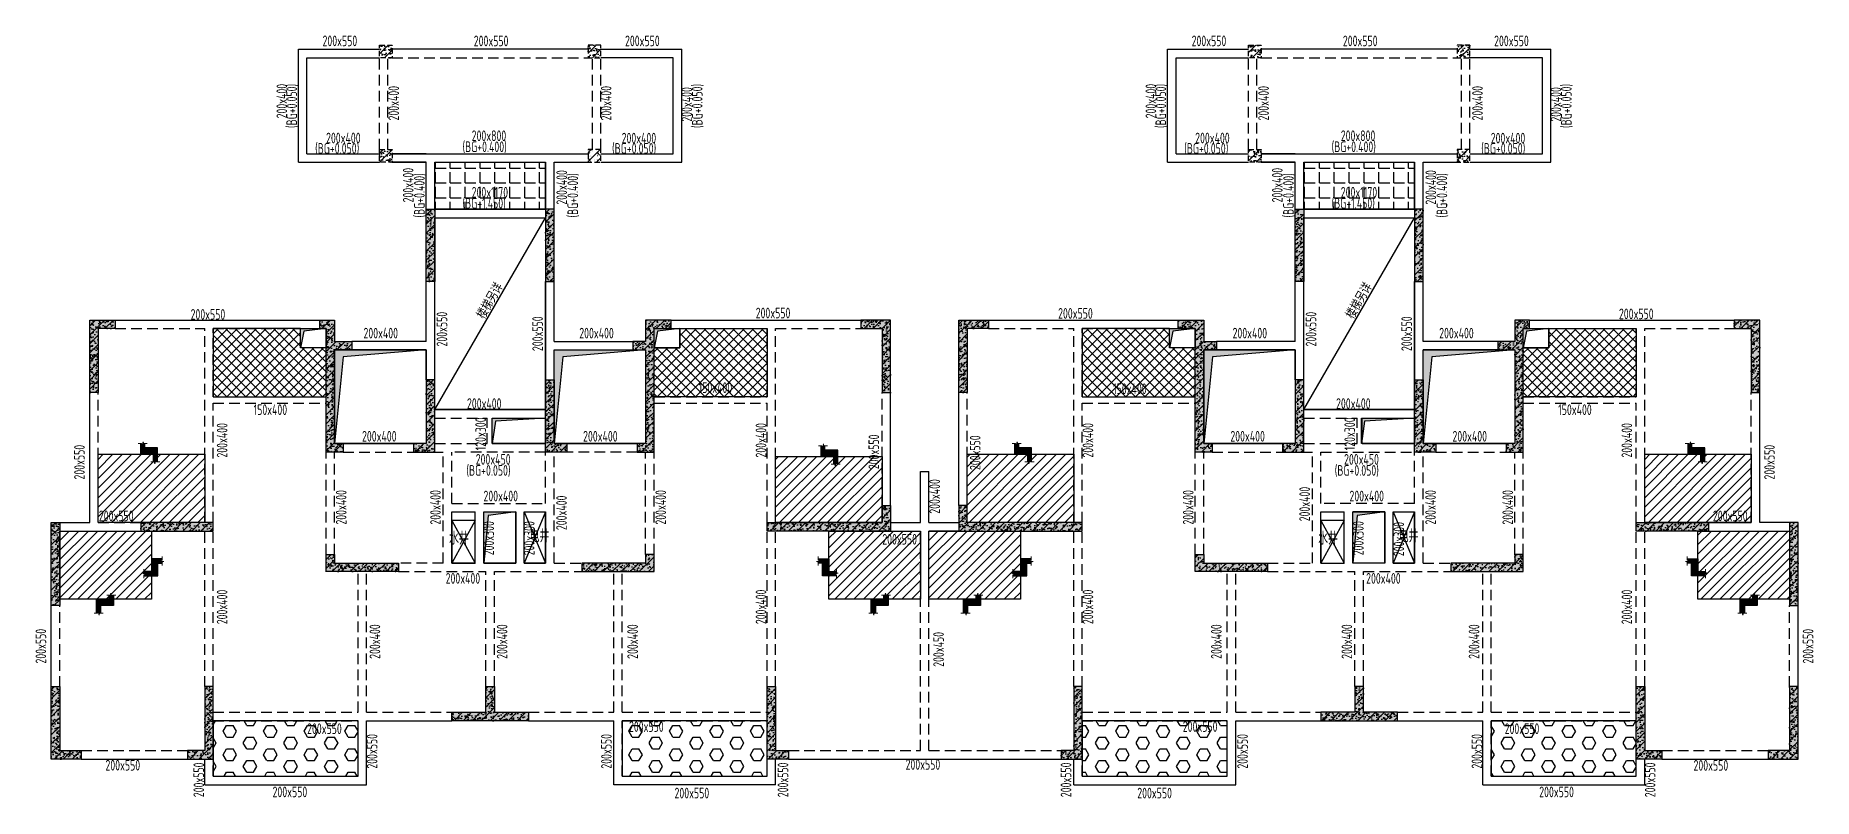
# Model space of a CAD drawing. Extents: x -100030 to 535495, y -23375 to 1879320.
# Drawn here: x 381775 to 423507, y 734703 to 752597 of the extents above; entities that cross this region are included whole.
import ezdxf
from ezdxf.enums import TextEntityAlignment as Align

# ---------------------------------------------------------------- set-up
doc = ezdxf.new("R2010")
doc.units = 0
doc.header["$LTSCALE"] = 500
doc.linetypes.add('DASHED', pattern=[0.75, 0.5, -0.25])
doc.linetypes.add('DASHED2', pattern=[0.375, 0.25, -0.125])
doc.layers.get('0').update_dxf_attribs({"linetype": 'CONTINUOUS'})
for name, color, linetype in [('C-XREF-EXT', 7, 'CONTINUOUS'), ('S_BEAM', 4, 'DASHED'), ('S_BEAM_TEXT_VERT', 41, 'CONTINUOUS'), ('S_COLU_BELW_DASH', 40, 'DASHED'), ('S_HOLE', 201, 'CONTINUOUS'), ('S_HOLE_HACH', 254, 'CONTINUOUS'), ('S_HOLE_TEXT', 201, 'CONTINUOUS'), ('S_PLAN_HACH', 9, 'CONTINUOUS'), ('S_PLAN_MIDL', 255, 'CONTINUOUS'), ('S_WALL', 2, 'CONTINUOUS'), ('S_WALL_BELW_DASH', 2, 'DASHED2'), ('S_WALL_BELW_DASH_HACH', 40, 'CONTINUOUS')]:
    doc.layers.add(name, color=color, linetype=linetype)
for name, color, linetype, lineweight in [('S_WALL_HACH', 15, 'CONTINUOUS', 50), ('SD_TEXT', 7, 'CONTINUOUS', 0), ('SD_THIN', 83, 'CONTINUOUS', 0)]:
    doc.layers.add(name, color=color, linetype=linetype, lineweight=lineweight)
doc.styles.add('TH-STYLE3', font='tssdeng.shx', dxfattribs={"width": 0.7, "bigfont": 'tssdchn.shx'})
pattern_1 = [(45, (0, 0), (-106.066, 106.066), []), (50, (0, 0), (215.17805, -18.82564), [22.5, -247.5]), (355, (0, 0), (-41.6254, 225.6576), [18, -198]), (100.4514, (17.93, -1.57), (173.5528, 206.8319), [19.1221, -210.3426]), (46.1842, (0, 60), (320.1723, -49.6557), [33.75, -371.25]), (96.6356, (26.68, 55.86), (280.3988, 292.2354), [28.683, -315.514]), (351.1842, (0, 60), (280.3986, 292.2356), [27, -297]), (21, (30, 45), (179.0721, -120.7857), [22.5, -247.5]), (326, (30, 45), (72.9946, 217.545), [18, -198]), (71.4514, (44.92, 34.93), (252.0668, 96.75915), [19.1221, -210.3426]), (37.5, (0, 0), (3.64796, 99.86816), [1.5, -195.6, 1.5, -201, 1.5, -198.75]), (7.5, (0, 0), (78.92086, 118.32351), [1.5, -114.6, 1.5, -191.1, 1.5, -75.75]), (327.5, (-66.9, 0), (160.14673, -6.76646), [1.5, -75, 1.5, -234, 1.5, -310.5]), (317.5, (-96.9, 0), (174.95585, 30.0315), [1.5, -97.5, 1.5, -155.4, 1.5, -220.5])]

msp = doc.modelspace()

# ---------------------------------------------------------------- texts
at = {"layer": 'S_HOLE', "style": 'TH-STYLE3', "width": 0.7}
for s, p in [('水井', (391712, 740807)), ('电井', (393603, 740860)), ('水井', (412112, 740807)), ('电井', (414003, 740860))]:
    msp.add_text(s, height=300, dxfattribs=at).set_placement(p, align=Align.MIDDLE_CENTER)
at = {"layer": 'SD_TEXT', "style": 'TH-STYLE3', "width": 0.7}
for p in [(392320, 745923, 0), (412720, 745923, 0)]:
    msp.add_text('楼梯另详', height=250, rotation=60.1637, dxfattribs=at).set_placement(p)

# ---------------------------------------------------------------- blocks, each defined once
blk = doc.blocks.new('DXMX_View_Plane_DEFAULT_1F_19110721395163900')
at = {"layer": 'S_WALL_BELW_DASH_HACH', "lineweight": -3}
h = blk.add_hatch(dxfattribs=at)
h.set_pattern_fill('钢筋混凝土', color=256, scale=30, style=0, pattern_type=2)
h.set_pattern_definition(pattern_1)
h.paths.add_polyline_path([(7500, 17250), (7800, 17250), (7800, 16950), (7500, 16950)], flags=0)
h = blk.add_hatch(dxfattribs=at)
h.set_pattern_fill('钢筋混凝土', color=256, scale=30, style=0, pattern_type=2)
h.set_pattern_definition(pattern_1)
h.paths.add_polyline_path([(12700, 17250), (12400, 17250), (12400, 16950), (12700, 16950)], flags=0)
h = blk.add_hatch(dxfattribs=at)
h.set_pattern_fill('钢筋混凝土', color=256, scale=30, style=0, pattern_type=2)
h.set_pattern_definition(pattern_1)
h.paths.add_polyline_path([(27900, 17250), (28200, 17250), (28200, 16950), (27900, 16950)], flags=0)
h = blk.add_hatch(dxfattribs=at)
h.set_pattern_fill('钢筋混凝土', color=256, scale=30, style=0, pattern_type=2)
h.set_pattern_definition(pattern_1)
h.paths.add_polyline_path([(33100, 17250), (32800, 17250), (32800, 16950), (33100, 16950)], flags=0)
h = blk.add_hatch(dxfattribs=at)
h.set_pattern_fill('钢筋混凝土', color=256, scale=30, style=0, pattern_type=2)
h.set_pattern_definition(pattern_1)
h.paths.add_polyline_path([(7500, 14800), (7800, 14800), (7800, 14500), (7500, 14500)], flags=0)
h = blk.add_hatch(dxfattribs=at)
h.set_pattern_fill('钢筋混凝土', color=256, scale=30, style=0, pattern_type=2)
h.set_pattern_definition(pattern_1)
h.paths.add_polyline_path([(12700, 14800), (12400, 14800), (12400, 14500), (12700, 14500)], flags=0)
h = blk.add_hatch(dxfattribs=at)
h.set_pattern_fill('钢筋混凝土', color=256, scale=30, style=0, pattern_type=2)
h.set_pattern_definition(pattern_1)
h.paths.add_polyline_path([(27900, 14800), (28200, 14800), (28200, 14500), (27900, 14500)], flags=0)
h = blk.add_hatch(dxfattribs=at)
h.set_pattern_fill('钢筋混凝土', color=256, scale=30, style=0, pattern_type=2)
h.set_pattern_definition(pattern_1)
h.paths.add_polyline_path([(33100, 14800), (32800, 14800), (32800, 14500), (33100, 14500)], flags=0)
h = blk.add_hatch(dxfattribs=at)
h.set_pattern_fill('钢筋混凝土', color=256, scale=30, style=0, pattern_type=2)
h.set_pattern_definition(pattern_1)
h.paths.add_polyline_path([(8800, 13200), (8800, 11700), (8600, 11700), (8600, 13400), (8800, 13400)], flags=0)
h = blk.add_hatch(dxfattribs=at)
h.set_pattern_fill('钢筋混凝土', color=256, scale=30, style=0, pattern_type=2)
h.set_pattern_definition(pattern_1)
h.paths.add_polyline_path([(11400, 13200), (11400, 11700), (11600, 11700), (11600, 13400), (11400, 13400)], flags=0)
h = blk.add_hatch(dxfattribs=at)
h.set_pattern_fill('钢筋混凝土', color=256, scale=30, style=0, pattern_type=2)
h.set_pattern_definition(pattern_1)
h.paths.add_polyline_path([(29200, 13200), (29200, 11700), (29000, 11700), (29000, 13400), (29200, 13400)], flags=0)
h = blk.add_hatch(dxfattribs=at)
h.set_pattern_fill('钢筋混凝土', color=256, scale=30, style=0, pattern_type=2)
h.set_pattern_definition(pattern_1)
h.paths.add_polyline_path([(31800, 13200), (31800, 11700), (32000, 11700), (32000, 13400), (31800, 13400)], flags=0)
h = blk.add_hatch(dxfattribs=at)
h.set_pattern_fill('钢筋混凝土', color=256, scale=30, style=0, pattern_type=2)
h.set_pattern_definition(pattern_1)
h.paths.add_polyline_path([(1300, 10600), (900, 10600), (900, 9100), (700, 9100), (700, 10800), (1300, 10800)], flags=0)
h = blk.add_hatch(dxfattribs=at)
h.set_pattern_fill('钢筋混凝土', color=256, scale=30, style=0, pattern_type=2)
h.set_pattern_definition(pattern_1)
h.paths.add_polyline_path([(6450, 10300), (6850, 10300), (6850, 10100), (6450, 10100), (6450, 7900), (6650, 7900), (6650, 7700), (6250, 7700), (6250, 10600), (6100, 10600), (6100, 10800), (6450, 10800)], flags=0)
h = blk.add_hatch(dxfattribs=at)
h.set_pattern_fill('钢筋混凝土', color=256, scale=30, style=0, pattern_type=2)
h.set_pattern_definition(pattern_1)
h.paths.add_polyline_path([(13750, 10300), (13450, 10300), (13450, 10100), (13750, 10100), (13750, 7900), (13550, 7900), (13550, 7700), (13950, 7700), (13950, 10600), (14350, 10600), (14350, 10800), (13750, 10800)], flags=0)
h = blk.add_hatch(dxfattribs=at)
h.set_pattern_fill('钢筋混凝土', color=256, scale=30, style=0, pattern_type=2)
h.set_pattern_definition(pattern_1)
h.paths.add_polyline_path([(18800, 10600), (19300, 10600), (19300, 9100), (19500, 9100), (19500, 10800), (18800, 10800)], flags=0)
h = blk.add_hatch(dxfattribs=at)
h.set_pattern_fill('钢筋混凝土', color=256, scale=30, style=0, pattern_type=2)
h.set_pattern_definition(pattern_1)
h.paths.add_polyline_path([(21800, 10600), (21300, 10600), (21300, 9100), (21100, 9100), (21100, 10800), (21800, 10800)], flags=0)
h = blk.add_hatch(dxfattribs=at)
h.set_pattern_fill('钢筋混凝土', color=256, scale=30, style=0, pattern_type=2)
h.set_pattern_definition(pattern_1)
h.paths.add_polyline_path([(26850, 10300), (27150, 10300), (27150, 10100), (26850, 10100), (26850, 7900), (27050, 7900), (27050, 7700), (26650, 7700), (26650, 10600), (26250, 10600), (26250, 10800), (26850, 10800)], flags=0)
h = blk.add_hatch(dxfattribs=at)
h.set_pattern_fill('钢筋混凝土', color=256, scale=30, style=0, pattern_type=2)
h.set_pattern_definition(pattern_1)
h.paths.add_polyline_path([(34150, 10300), (33750, 10300), (33750, 10100), (34150, 10100), (34150, 7900), (33950, 7900), (33950, 7700), (34350, 7700), (34350, 10600), (34500, 10600), (34500, 10800), (34150, 10800)], flags=0)
h = blk.add_hatch(dxfattribs=at)
h.set_pattern_fill('钢筋混凝土', color=256, scale=30, style=0, pattern_type=2)
h.set_pattern_definition(pattern_1)
h.paths.add_polyline_path([(39300, 10600), (39700, 10600), (39700, 9100), (39900, 9100), (39900, 10800), (39300, 10800)], flags=0)
h = blk.add_hatch(dxfattribs=at)
h.set_pattern_fill('钢筋混凝土', color=256, scale=30, style=0, pattern_type=2)
h.set_pattern_definition(pattern_1)
h.paths.add_polyline_path([(8600, 7900), (8300, 7900), (8300, 7700), (8800, 7700), (8800, 9400), (8600, 9400)], flags=0)
h = blk.add_hatch(dxfattribs=at)
h.set_pattern_fill('钢筋混凝土', color=256, scale=30, style=0, pattern_type=2)
h.set_pattern_definition(pattern_1)
h.paths.add_polyline_path([(11600, 7900), (11900, 7900), (11900, 7700), (11400, 7700), (11400, 9400), (11600, 9400)], flags=0)
h = blk.add_hatch(dxfattribs=at)
h.set_pattern_fill('钢筋混凝土', color=256, scale=30, style=0, pattern_type=2)
h.set_pattern_definition(pattern_1)
h.paths.add_polyline_path([(29000, 7900), (28700, 7900), (28700, 7700), (29200, 7700), (29200, 9400), (29000, 9400)], flags=0)
h = blk.add_hatch(dxfattribs=at)
h.set_pattern_fill('钢筋混凝土', color=256, scale=30, style=0, pattern_type=2)
h.set_pattern_definition(pattern_1)
h.paths.add_polyline_path([(32000, 7900), (32300, 7900), (32300, 7700), (31800, 7700), (31800, 9400), (32000, 9400)], flags=0)
h = blk.add_hatch(dxfattribs=at)
h.set_pattern_fill('钢筋混凝土', color=256, scale=30, style=0, pattern_type=2)
h.set_pattern_definition(pattern_1)
h.paths.add_polyline_path([(16800, 6050), (19300, 6050), (19300, 6450), (19500, 6450), (19500, 6050), (19500, 5850), (17900, 5850), (16600, 5850), (16600, 6050)], flags=0)
h = blk.add_hatch(dxfattribs=at)
h.set_pattern_fill('钢筋混凝土', color=256, scale=30, style=0, pattern_type=2)
h.set_pattern_definition(pattern_1)
h.paths.add_polyline_path([(23800, 6050), (21300, 6050), (21300, 6450), (21100, 6450), (21100, 6050), (21100, 5850), (22700, 5850), (24000, 5850), (24000, 6050)], flags=0)
h = blk.add_hatch(dxfattribs=at)
h.set_pattern_fill('钢筋混凝土', color=256, scale=30, style=0, pattern_type=2)
h.set_pattern_definition(pattern_1)
h.paths.add_polyline_path([(-200, 6050), (0, 6050), (0, 4100), (-200, 4100)], flags=0)
h = blk.add_hatch(dxfattribs=at)
h.set_pattern_fill('钢筋混凝土', color=256, scale=30, style=0, pattern_type=2)
h.set_pattern_definition(pattern_1)
h.paths.add_polyline_path([(3400, 6050), (1900, 6050), (1900, 5850), (3600, 5850), (3600, 6050)], flags=0)
h = blk.add_hatch(dxfattribs=at)
h.set_pattern_fill('钢筋混凝土', color=256, scale=30, style=0, pattern_type=2)
h.set_pattern_definition(pattern_1)
h.paths.add_polyline_path([(37200, 6050), (38700, 6050), (38700, 5850), (37000, 5850), (37000, 6050)], flags=0)
h = blk.add_hatch(dxfattribs=at)
h.set_pattern_fill('钢筋混凝土', color=256, scale=30, style=0, pattern_type=2)
h.set_pattern_definition(pattern_1)
h.paths.add_polyline_path([(40800, 6050), (40600, 6050), (40600, 4100), (40800, 4100)], flags=0)
h = blk.add_hatch(dxfattribs=at)
h.set_pattern_fill('钢筋混凝土', color=256, scale=30, style=0, pattern_type=2)
h.set_pattern_definition(pattern_1)
h.paths.add_polyline_path([(6450, 5300), (6450, 5100), (7950, 5100), (7950, 4900), (6250, 4900), (6250, 5300)], flags=0)
h = blk.add_hatch(dxfattribs=at)
h.set_pattern_fill('钢筋混凝土', color=256, scale=30, style=0, pattern_type=2)
h.set_pattern_definition(pattern_1)
h.paths.add_polyline_path([(13750, 5300), (13750, 5100), (12250, 5100), (12250, 4900), (13950, 4900), (13950, 5300)], flags=0)
h = blk.add_hatch(dxfattribs=at)
h.set_pattern_fill('钢筋混凝土', color=256, scale=30, style=0, pattern_type=2)
h.set_pattern_definition(pattern_1)
h.paths.add_polyline_path([(26850, 5300), (26850, 5100), (28350, 5100), (28350, 4900), (26650, 4900), (26650, 5300)], flags=0)
h = blk.add_hatch(dxfattribs=at)
h.set_pattern_fill('钢筋混凝土', color=256, scale=30, style=0, pattern_type=2)
h.set_pattern_definition(pattern_1)
h.paths.add_polyline_path([(34150, 5300), (34150, 5100), (32650, 5100), (32650, 4900), (34350, 4900), (34350, 5300)], flags=0)
h = blk.add_hatch(dxfattribs=at)
h.set_pattern_fill('钢筋混凝土', color=256, scale=30, style=0, pattern_type=2)
h.set_pattern_definition(pattern_1)
h.paths.add_polyline_path([(-200, 2200), (0, 2200), (0, 700), (500, 700), (500, 500), (0, 500), (-200, 500)], flags=0)
h = blk.add_hatch(dxfattribs=at)
h.set_pattern_fill('钢筋混凝土', color=256, scale=30, style=0, pattern_type=2)
h.set_pattern_definition(pattern_1)
h.paths.add_polyline_path([(3600, 2200), (3400, 2200), (3400, 700), (3000, 700), (3000, 500), (3600, 500), (3600, 1400)], flags=0)
h = blk.add_hatch(dxfattribs=at)
h.set_pattern_fill('钢筋混凝土', color=256, scale=30, style=0, pattern_type=2)
h.set_pattern_definition(pattern_1)
h.paths.add_polyline_path([(9201, 1600), (10000, 1600), (10000, 2200), (10200, 2200), (10200, 1600), (11000, 1600), (11000, 1400), (9201, 1400)], flags=0)
h = blk.add_hatch(dxfattribs=at)
h.set_pattern_fill('钢筋混凝土', color=256, scale=30, style=0, pattern_type=2)
h.set_pattern_definition(pattern_1)
h.paths.add_polyline_path([(16600, 2200), (16800, 2200), (16800, 700), (17100, 700), (17100, 500), (16600, 500), (16600, 1400)], flags=0)
h = blk.add_hatch(dxfattribs=at)
h.set_pattern_fill('钢筋混凝土', color=256, scale=30, style=0, pattern_type=2)
h.set_pattern_definition(pattern_1)
h.paths.add_polyline_path([(24000, 2200), (23800, 2200), (23800, 700), (23500, 700), (23500, 500), (24000, 500), (24000, 1400)], flags=0)
h = blk.add_hatch(dxfattribs=at)
h.set_pattern_fill('钢筋混凝土', color=256, scale=30, style=0, pattern_type=2)
h.set_pattern_definition(pattern_1)
h.paths.add_polyline_path([(31400, 1600), (30600, 1600), (30600, 2200), (30400, 2200), (30400, 1600), (29600, 1600), (29600, 1400), (31400, 1400)], flags=0)
h = blk.add_hatch(dxfattribs=at)
h.set_pattern_fill('钢筋混凝土', color=256, scale=30, style=0, pattern_type=2)
h.set_pattern_definition(pattern_1)
h.paths.add_polyline_path([(37000, 2200), (37200, 2200), (37200, 700), (37600, 700), (37600, 500), (37000, 500), (37000, 1400)], flags=0)
h = blk.add_hatch(dxfattribs=at)
h.set_pattern_fill('钢筋混凝土', color=256, scale=30, style=0, pattern_type=2)
h.set_pattern_definition(pattern_1)
h.paths.add_polyline_path([(40800, 2200), (40600, 2200), (40600, 700), (40100, 700), (40100, 500), (40600, 500), (40800, 500)], flags=0)
at = {"layer": 'S_WALL_HACH', "lineweight": -3}
for points in [[(8800, 13200), (8800, 11700), (8600, 11700), (8600, 13400), (8800, 13400)], [(11400, 13200), (11400, 11700), (11600, 11700), (11600, 13400), (11400, 13400)], [(29200, 13200), (29200, 11700), (29000, 11700), (29000, 13400), (29200, 13400)], [(31800, 13200), (31800, 11700), (32000, 11700), (32000, 13400), (31800, 13400)], [(1300, 10600), (900, 10600), (900, 9100), (700, 9100), (700, 10800), (1300, 10800)], [(6450, 10300), (6850, 10300), (6850, 10100), (6450, 10100), (6450, 7900), (6650, 7900), (6650, 7700), (6250, 7700), (6250, 10600), (6100, 10600), (6100, 10800), (6450, 10800)], [(13750, 10300), (13450, 10300), (13450, 10100), (13750, 10100), (13750, 7900), (13550, 7900), (13550, 7700), (13950, 7700), (13950, 10600), (14350, 10600), (14350, 10800), (13750, 10800)], [(18800, 10600), (19300, 10600), (19300, 9100), (19500, 9100), (19500, 10800), (18800, 10800)], [(21800, 10600), (21300, 10600), (21300, 9100), (21100, 9100), (21100, 10800), (21800, 10800)], [(26850, 10300), (27150, 10300), (27150, 10100), (26850, 10100), (26850, 7900), (27050, 7900), (27050, 7700), (26650, 7700), (26650, 10600), (26250, 10600), (26250, 10800), (26850, 10800)], [(34150, 10300), (33750, 10300), (33750, 10100), (34150, 10100), (34150, 7900), (33950, 7900), (33950, 7700), (34350, 7700), (34350, 10600), (34500, 10600), (34500, 10800), (34150, 10800)], [(39300, 10600), (39700, 10600), (39700, 9100), (39900, 9100), (39900, 10800), (39300, 10800)], [(8600, 7900), (8300, 7900), (8300, 7700), (8800, 7700), (8800, 9400), (8600, 9400)], [(11600, 7900), (11900, 7900), (11900, 7700), (11400, 7700), (11400, 9400), (11600, 9400)], [(29000, 7900), (28700, 7900), (28700, 7700), (29200, 7700), (29200, 9400), (29000, 9400)], [(32000, 7900), (32300, 7900), (32300, 7700), (31800, 7700), (31800, 9400), (32000, 9400)], [(16800, 6050), (19300, 6050), (19300, 6450), (19500, 6450), (19500, 6050), (19500, 5850), (17900, 5850), (16600, 5850), (16600, 6050)], [(23800, 6050), (21300, 6050), (21300, 6450), (21100, 6450), (21100, 6050), (21100, 5850), (22700, 5850), (24000, 5850), (24000, 6050)], [(-200, 6050), (0, 6050), (0, 4100), (-200, 4100)], [(3400, 6050), (1900, 6050), (1900, 5850), (3600, 5850), (3600, 6050)], [(37200, 6050), (38700, 6050), (38700, 5850), (37000, 5850), (37000, 6050)], [(40800, 6050), (40600, 6050), (40600, 4100), (40800, 4100)], [(6450, 5300), (6450, 5100), (7950, 5100), (7950, 4900), (6250, 4900), (6250, 5300)], [(13750, 5300), (13750, 5100), (12250, 5100), (12250, 4900), (13950, 4900), (13950, 5300)], [(26850, 5300), (26850, 5100), (28350, 5100), (28350, 4900), (26650, 4900), (26650, 5300)], [(34150, 5300), (34150, 5100), (32650, 5100), (32650, 4900), (34350, 4900), (34350, 5300)], [(-200, 2200), (0, 2200), (0, 700), (500, 700), (500, 500), (0, 500), (-200, 500)], [(3600, 2200), (3400, 2200), (3400, 700), (3000, 700), (3000, 500), (3600, 500), (3600, 1400)], [(9201, 1600), (10000, 1600), (10000, 2200), (10200, 2200), (10200, 1600), (11000, 1600), (11000, 1400), (9201, 1400)], [(16600, 2200), (16800, 2200), (16800, 700), (17100, 700), (17100, 500), (16600, 500), (16600, 1400)], [(24000, 2200), (23800, 2200), (23800, 700), (23500, 700), (23500, 500), (24000, 500), (24000, 1400)], [(31400, 1600), (30600, 1600), (30600, 2200), (30400, 2200), (30400, 1600), (29600, 1600), (29600, 1400), (31400, 1400)], [(37000, 2200), (37200, 2200), (37200, 700), (37600, 700), (37600, 500), (37000, 500), (37000, 1400)], [(40800, 2200), (40600, 2200), (40600, 700), (40100, 700), (40100, 500), (40600, 500), (40800, 500)]]:
    blk.add_hatch(color=256, dxfattribs=at).paths.add_polyline_path(points, flags=0)
at = {"layer": 'S_BEAM', "linetype": 'ByBlock', "lineweight": -3}
for p, q in [((5600, 17150), (7500, 17150)), ((5600, 14500), (5600, 17150)), ((12400, 17150), (7800, 17150)), ((12700, 17150), (14600, 17150)), ((14600, 14500), (14600, 17150)), ((26000, 17150), (27900, 17150)), ((26000, 14500), (26000, 17150)), ((32800, 17150), (28200, 17150)), ((33100, 17150), (35000, 17150)), ((35000, 14500), (35000, 17150)), ((5800, 16950), (7500, 16950)), ((5800, 14700), (5800, 16950)), ((14400, 16950), (12700, 16950)), ((14400, 14700), (14400, 16950)), ((26200, 16950), (27900, 16950)), ((26200, 14700), (26200, 16950)), ((34800, 16950), (33100, 16950)), ((34800, 14700), (34800, 16950)), ((5800, 14700), (7500, 14700)), ((7800, 14700), (12400, 14700)), ((12700, 14700), (14400, 14700)), ((26200, 14700), (27900, 14700)), ((28200, 14700), (32800, 14700)), ((33100, 14700), (34800, 14700)), ((5600, 14500), (7500, 14500)), ((7800, 14500), (8600, 14500)), ((8600, 13400), (8600, 14500)), ((8800, 14500), (11400, 14500)), ((8800, 13400), (8800, 14500)), ((11400, 13400), (11400, 14500)), ((11600, 14500), (12400, 14500)), ((11600, 13400), (11600, 14500)), ((12700, 14500), (14600, 14500)), ((26000, 14500), (27900, 14500)), ((28200, 14500), (29000, 14500)), ((29000, 13400), (29000, 14500)), ((29200, 14500), (31800, 14500)), ((29200, 13400), (29200, 14500)), ((31800, 13400), (31800, 14500)), ((32000, 14500), (32800, 14500)), ((32000, 13400), (32000, 14500)), ((33100, 14500), (35000, 14500)), ((8800, 13400), (11400, 13400)), ((29200, 13400), (31800, 13400)), ((8800, 13200), (11400, 13200)), ((29200, 13200), (31800, 13200)), ((8600, 10300), (8600, 11700)), ((8800, 9400), (8800, 11700)), ((11400, 9400), (11400, 11700)), ((11600, 10300), (11600, 11700)), ((29000, 10300), (29000, 11700)), ((29200, 9400), (29200, 11700)), ((31800, 9400), (31800, 11700)), ((32000, 10300), (32000, 11700)), ((1300, 10800), (6100, 10800)), ((14350, 10800), (18800, 10800)), ((21800, 10800), (26250, 10800)), ((34500, 10800), (39300, 10800)), ((8600, 10300), (6850, 10300)), ((8600, 10100), (6850, 10100)), ((8600, 9400), (8600, 10100)), ((11600, 10300), (13450, 10300)), ((11600, 10100), (13450, 10100)), ((11600, 9400), (11600, 10100)), ((29000, 10300), (27150, 10300)), ((29000, 10100), (27150, 10100)), ((29000, 9400), (29000, 10100)), ((33750, 10300), (32000, 10300)), ((33750, 10100), (32000, 10100)), ((32000, 9400), (32000, 10100)), ((700, 6050), (700, 9100)), ((19500, 6450), (19500, 9100)), ((21100, 6450), (21100, 9100)), ((39900, 6050), (39900, 9100)), ((8800, 8700), (11400, 8700)), ((10150, 8500), (11400, 8500)), ((10150, 7900), (10150, 8500)), ((29200, 8700), (31800, 8700)), ((30570, 8500), (31800, 8500)), ((30570, 7900), (30570, 8500)), ((6650, 7900), (8300, 7900)), ((8800, 7700), (9000, 7700)), ((10150, 7900), (11400, 7900)), ((11900, 7900), (13550, 7900)), ((27050, 7900), (28700, 7900)), ((30570, 7900), (31800, 7900)), ((32300, 7900), (33950, 7900)), ((20200, 6050), (20200, 7250)), ((20400, 6050), (20400, 7250)), ((9200, 6300), (9750, 6300)), ((9200, 5100), (9200, 6300)), ((9750, 5100), (9750, 6300)), ((9950, 6300), (10700, 6300)), ((9950, 5100), (9950, 6300)), ((10700, 5100), (10700, 6300)), ((10900, 6300), (11400, 6300)), ((10900, 5100), (10900, 6300)), ((11400, 5100), (11400, 6300)), ((29600, 6300), (30150, 6300)), ((29600, 5100), (29600, 6300)), ((30150, 5100), (30150, 6300)), ((31100, 6300), (30350, 6300)), ((30350, 5100), (30350, 6300)), ((31100, 5100), (31100, 6300)), ((31300, 6300), (31800, 6300)), ((31300, 5100), (31300, 6300)), ((31800, 5100), (31800, 6300)), ((0, 6050), (700, 6050)), ((0, 5850), (1900, 5850)), ((19500, 6050), (20200, 6050)), ((19500, 5850), (20200, 5850)), ((38700, 6050), (39700, 6050)), ((38700, 5850), (40600, 5850)), ((40600, 6050), (39900, 6050)), ((9750, 5100), (9200, 5100)), ((9950, 5100), (10700, 5100)), ((10900, 5100), (11400, 5100)), ((29600, 5100), (30150, 5100)), ((31100, 5100), (30350, 5100)), ((31300, 5100), (31800, 5100)), ((-200, 2200), (-200, 4100)), ((40800, 2200), (40800, 4100)), ((7200, 1400), (9201, 1400)), ((7200, -100), (7200, 1400)), ((11000, 1400), (13000, 1400)), ((13000, -100), (13000, 1400)), ((27600, 1400), (29600, 1400)), ((27600, -100), (27600, 1400)), ((31399, 1400), (33400, 1400)), ((33400, -100), (33400, 1400)), ((500, 500), (3000, 500)), ((3400, -100), (3400, 500)), ((16800, -100), (16800, 500)), ((17100, 500), (23500, 500)), ((23800, -100), (23800, 500)), ((37200, -100), (37200, 500)), ((37600, 500), (40100, 500)), ((3400, -100), (7200, -100)), ((16800, -100), (13000, -100)), ((23800, -100), (27600, -100)), ((33400, -100), (37200, -100))]:
    blk.add_line(p, q, dxfattribs=at)
at = {"layer": 'S_BEAM', "lineweight": -3}
for p, q in [((7500, 14800), (7500, 16950)), ((7700, 14800), (7700, 16950)), ((7800, 16950), (12400, 16950)), ((12500, 14800), (12500, 16950)), ((12700, 14800), (12700, 16950)), ((27900, 14800), (27900, 16950)), ((28100, 14800), (28100, 16950)), ((28200, 16950), (32800, 16950)), ((32900, 14800), (32900, 16950)), ((33100, 14800), (33100, 16950)), ((1300, 10600), (3400, 10600)), ((3400, 6050), (3400, 10600)), ((3600, 10600), (6100, 10600)), ((3600, 9000), (3600, 10600)), ((14350, 10600), (16600, 10600)), ((16600, 9000), (16600, 10600)), ((16800, 10600), (18800, 10600)), ((16800, 6050), (16800, 10600)), ((21800, 10600), (23800, 10600)), ((23800, 6050), (23800, 10600)), ((24000, 10600), (26250, 10600)), ((24000, 9000), (24000, 10600)), ((34500, 10600), (37000, 10600)), ((37000, 9000), (37000, 10600)), ((37200, 10600), (39300, 10600)), ((37200, 6050), (37200, 10600)), ((900, 6050), (900, 9100)), ((3600, 9000), (6250, 9000)), ((3600, 8850), (6250, 8850)), ((3600, 6050), (3600, 8850)), ((13950, 9000), (16600, 9000)), ((13950, 8850), (16600, 8850)), ((16600, 6050), (16600, 8850)), ((19300, 6450), (19300, 9100)), ((21300, 6450), (21300, 9100)), ((24000, 9000), (26650, 9000)), ((24000, 8850), (26650, 8850)), ((24000, 6050), (24000, 8850)), ((34350, 9000), (37000, 9000)), ((34350, 8850), (37000, 8850)), ((37000, 6050), (37000, 8850)), ((39700, 6050), (39700, 9100)), ((8800, 8500), (10030, 8500)), ((10030, 7900), (10030, 8500)), ((29200, 8500), (30450, 8500)), ((30450, 7900), (30450, 8500)), ((6250, 5300), (6250, 7700)), ((6450, 5300), (6450, 7700)), ((6650, 7700), (8300, 7700)), ((8800, 7900), (10030, 7900)), ((9000, 5100), (9000, 7700)), ((11400, 7700), (9200, 7700)), ((9200, 6500), (9200, 7700)), ((11400, 6500), (11400, 7700)), ((11600, 5100), (11600, 7700)), ((13550, 7700), (11900, 7700)), ((13750, 5300), (13750, 7700)), ((13950, 5300), (13950, 7700)), ((26650, 5300), (26650, 7700)), ((26850, 5300), (26850, 7700)), ((27050, 7700), (28700, 7700)), ((29200, 7900), (30450, 7900)), ((29200, 7700), (29400, 7700)), ((29400, 5100), (29400, 7700)), ((29600, 7700), (31800, 7700)), ((29600, 6500), (29600, 7700)), ((31800, 6500), (31800, 7700)), ((32000, 5100), (32000, 7700)), ((32300, 7700), (33950, 7700)), ((34150, 5300), (34150, 7700)), ((34350, 5300), (34350, 7700)), ((9200, 6500), (11400, 6500)), ((31800, 6500), (29600, 6500)), ((900, 6050), (1900, 6050)), ((3400, 2200), (3400, 5850)), ((3600, 2200), (3600, 5850)), ((16600, 2200), (16600, 5850)), ((16800, 2200), (16800, 5850)), ((20200, 700), (20200, 5850)), ((20400, 700), (20400, 5850)), ((23800, 2200), (23800, 5850)), ((24000, 2200), (24000, 5850)), ((37000, 2200), (37000, 5850)), ((37200, 2200), (37200, 5850)), ((9000, 5100), (7950, 5100)), ((11600, 5100), (12250, 5100)), ((28350, 5100), (29400, 5100)), ((32000, 5100), (32650, 5100)), ((7000, 1600), (7000, 4900)), ((7200, 1600), (7200, 4900)), ((7950, 4900), (10000, 4900)), ((10000, 2200), (10000, 4900)), ((10200, 4900), (12250, 4900)), ((10200, 2200), (10200, 4900)), ((13000, 1600), (13000, 4900)), ((13200, 1600), (13200, 4900)), ((27400, 1600), (27400, 4900)), ((27600, 1600), (27600, 4900)), ((28350, 4900), (30400, 4900)), ((30400, 2200), (30400, 4900)), ((30600, 4900), (32650, 4900)), ((30600, 2200), (30600, 4900)), ((33400, 1600), (33400, 4900)), ((33600, 1600), (33600, 4900)), ((0, 2200), (0, 4100)), ((40600, 2200), (40600, 4100)), ((3600, 1600), (7000, 1600)), ((3600, 1400), (7000, 1400)), ((7000, 100), (7000, 1400)), ((7200, 1600), (9201, 1600)), ((11000, 1600), (13000, 1600)), ((13200, 1600), (16600, 1600)), ((13200, 1400), (16600, 1400)), ((13200, 100), (13200, 1400)), ((24000, 1600), (27400, 1600)), ((24000, 1400), (27400, 1400)), ((27400, 100), (27400, 1400)), ((27600, 1600), (29600, 1600)), ((31399, 1600), (33400, 1600)), ((33600, 1600), (37000, 1600)), ((33600, 1400), (37000, 1400)), ((33600, 100), (33600, 1400)), ((500, 700), (3000, 700)), ((3600, 100), (3600, 500)), ((16600, 100), (16600, 500)), ((17100, 700), (20200, 700)), ((20400, 700), (23500, 700)), ((24000, 100), (24000, 500)), ((37000, 100), (37000, 500)), ((37600, 700), (40100, 700)), ((3600, 100), (7000, 100)), ((13200, 100), (16600, 100)), ((24000, 100), (27400, 100)), ((33600, 100), (37000, 100))]:
    blk.add_line(p, q, dxfattribs=at)
at = {"layer": 'S_COLU_BELW_DASH', "linetype": 'DASHED', "lineweight": -3, "ltscale": 0.5, "flags": 128}
for points in [[(7500, 17250), (7800, 17250), (7800, 16950), (7500, 16950), (7500, 17250)], [(12700, 17250), (12400, 17250), (12400, 16950), (12700, 16950), (12700, 17250)], [(27900, 17250), (28200, 17250), (28200, 16950), (27900, 16950), (27900, 17250)], [(33100, 17250), (32800, 17250), (32800, 16950), (33100, 16950), (33100, 17250)], [(7500, 14800), (7800, 14800), (7800, 14500), (7500, 14500), (7500, 14800)], [(12700, 14800), (12400, 14800), (12400, 14500), (12700, 14500), (12700, 14800)], [(27900, 14800), (28200, 14800), (28200, 14500), (27900, 14500), (27900, 14800)], [(33100, 14800), (32800, 14800), (32800, 14500), (33100, 14500), (33100, 14800)]]:
    blk.add_lwpolyline(points, close=True, dxfattribs=at)
at = {"layer": 'S_WALL', "linetype": 'Continuous', "lineweight": -3, "ltscale": 0.5, "flags": 128}
for points in [[(8800, 13200), (8800, 11700), (8600, 11700), (8600, 13400), (8800, 13400), (8800, 13200)], [(11400, 13200), (11400, 11700), (11600, 11700), (11600, 13400), (11400, 13400), (11400, 13200)], [(29200, 13200), (29200, 11700), (29000, 11700), (29000, 13400), (29200, 13400), (29200, 13200)], [(31800, 13200), (31800, 11700), (32000, 11700), (32000, 13400), (31800, 13400), (31800, 13200)], [(1300, 10600), (900, 10600), (900, 9100), (700, 9100), (700, 10800), (1300, 10800), (1300, 10600)], [(6450, 10300), (6850, 10300), (6850, 10100), (6450, 10100), (6450, 7900), (6650, 7900), (6650, 7700), (6250, 7700), (6250, 10600), (6100, 10600), (6100, 10800), (6450, 10800), (6450, 10300)], [(13750, 10300), (13450, 10300), (13450, 10100), (13750, 10100), (13750, 7900), (13550, 7900), (13550, 7700), (13950, 7700), (13950, 10600), (14350, 10600), (14350, 10800), (13750, 10800), (13750, 10300)], [(18800, 10600), (19300, 10600), (19300, 9100), (19500, 9100), (19500, 10800), (18800, 10800), (18800, 10600)], [(21800, 10600), (21300, 10600), (21300, 9100), (21100, 9100), (21100, 10800), (21800, 10800), (21800, 10600)], [(26850, 10300), (27150, 10300), (27150, 10100), (26850, 10100), (26850, 7900), (27050, 7900), (27050, 7700), (26650, 7700), (26650, 10600), (26250, 10600), (26250, 10800), (26850, 10800), (26850, 10300)], [(34150, 10300), (33750, 10300), (33750, 10100), (34150, 10100), (34150, 7900), (33950, 7900), (33950, 7700), (34350, 7700), (34350, 10600), (34500, 10600), (34500, 10800), (34150, 10800), (34150, 10300)], [(39300, 10600), (39700, 10600), (39700, 9100), (39900, 9100), (39900, 10800), (39300, 10800), (39300, 10600)], [(8600, 7900), (8300, 7900), (8300, 7700), (8800, 7700), (8800, 9400), (8600, 9400), (8600, 7900)], [(11600, 7900), (11900, 7900), (11900, 7700), (11400, 7700), (11400, 9400), (11600, 9400), (11600, 7900)], [(29000, 7900), (28700, 7900), (28700, 7700), (29200, 7700), (29200, 9400), (29000, 9400), (29000, 7900)], [(32000, 7900), (32300, 7900), (32300, 7700), (31800, 7700), (31800, 9400), (32000, 9400), (32000, 7900)], [(16800, 6050), (19300, 6050), (19300, 6450), (19500, 6450), (19500, 6050), (19500, 5850), (17900, 5850), (16600, 5850), (16600, 6050), (16800, 6050)], [(23800, 6050), (21300, 6050), (21300, 6450), (21100, 6450), (21100, 6050), (21100, 5850), (22700, 5850), (24000, 5850), (24000, 6050), (23800, 6050)], [(-200, 6050), (0, 6050), (0, 4100), (-200, 4100), (-200, 6050)], [(3400, 6050), (1900, 6050), (1900, 5850), (3600, 5850), (3600, 6050), (3400, 6050)], [(37200, 6050), (38700, 6050), (38700, 5850), (37000, 5850), (37000, 6050), (37200, 6050)], [(40800, 6050), (40600, 6050), (40600, 4100), (40800, 4100), (40800, 6050)], [(6450, 5300), (6450, 5100), (7950, 5100), (7950, 4900), (6250, 4900), (6250, 5300), (6450, 5300)], [(13750, 5300), (13750, 5100), (12250, 5100), (12250, 4900), (13950, 4900), (13950, 5300), (13750, 5300)], [(26850, 5300), (26850, 5100), (28350, 5100), (28350, 4900), (26650, 4900), (26650, 5300), (26850, 5300)], [(34150, 5300), (34150, 5100), (32650, 5100), (32650, 4900), (34350, 4900), (34350, 5300), (34150, 5300)], [(-200, 2200), (0, 2200), (0, 700), (500, 700), (500, 500), (0, 500), (-200, 500), (-200, 2200)], [(3600, 2200), (3400, 2200), (3400, 700), (3000, 700), (3000, 500), (3600, 500), (3600, 1400), (3600, 2200)], [(9201, 1600), (10000, 1600), (10000, 2200), (10200, 2200), (10200, 1600), (11000, 1600), (11000, 1400), (9201, 1400), (9201, 1600)], [(16600, 2200), (16800, 2200), (16800, 700), (17100, 700), (17100, 500), (16600, 500), (16600, 1400), (16600, 2200)], [(24000, 2200), (23800, 2200), (23800, 700), (23500, 700), (23500, 500), (24000, 500), (24000, 1400), (24000, 2200)], [(31400, 1600), (30600, 1600), (30600, 2200), (30400, 2200), (30400, 1600), (29600, 1600), (29600, 1400), (31400, 1400), (31400, 1600)], [(37000, 2200), (37200, 2200), (37200, 700), (37600, 700), (37600, 500), (37000, 500), (37000, 1400), (37000, 2200)], [(40800, 2200), (40600, 2200), (40600, 700), (40100, 700), (40100, 500), (40600, 500), (40800, 500), (40800, 2200)]]:
    blk.add_lwpolyline(points, close=True, dxfattribs=at)
at = {"layer": 'S_WALL_BELW_DASH', "linetype": 'DASHED', "lineweight": -3, "ltscale": 0.5, "flags": 128}
for points in [[(8800, 13200), (8800, 11700), (8600, 11700), (8600, 13400), (8800, 13400), (8800, 13200)], [(11400, 13200), (11400, 11700), (11600, 11700), (11600, 13400), (11400, 13400), (11400, 13200)], [(29200, 13200), (29200, 11700), (29000, 11700), (29000, 13400), (29200, 13400), (29200, 13200)], [(31800, 13200), (31800, 11700), (32000, 11700), (32000, 13400), (31800, 13400), (31800, 13200)], [(1300, 10600), (900, 10600), (900, 9100), (700, 9100), (700, 10800), (1300, 10800), (1300, 10600)], [(6450, 10300), (6850, 10300), (6850, 10100), (6450, 10100), (6450, 7900), (6650, 7900), (6650, 7700), (6250, 7700), (6250, 10600), (6100, 10600), (6100, 10800), (6450, 10800), (6450, 10300)], [(13750, 10300), (13450, 10300), (13450, 10100), (13750, 10100), (13750, 7900), (13550, 7900), (13550, 7700), (13950, 7700), (13950, 10600), (14350, 10600), (14350, 10800), (13750, 10800), (13750, 10300)], [(18800, 10600), (19300, 10600), (19300, 9100), (19500, 9100), (19500, 10800), (18800, 10800), (18800, 10600)], [(21800, 10600), (21300, 10600), (21300, 9100), (21100, 9100), (21100, 10800), (21800, 10800), (21800, 10600)], [(26850, 10300), (27150, 10300), (27150, 10100), (26850, 10100), (26850, 7900), (27050, 7900), (27050, 7700), (26650, 7700), (26650, 10600), (26250, 10600), (26250, 10800), (26850, 10800), (26850, 10300)], [(34150, 10300), (33750, 10300), (33750, 10100), (34150, 10100), (34150, 7900), (33950, 7900), (33950, 7700), (34350, 7700), (34350, 10600), (34500, 10600), (34500, 10800), (34150, 10800), (34150, 10300)], [(39300, 10600), (39700, 10600), (39700, 9100), (39900, 9100), (39900, 10800), (39300, 10800), (39300, 10600)], [(8600, 7900), (8300, 7900), (8300, 7700), (8800, 7700), (8800, 9400), (8600, 9400), (8600, 7900)], [(11600, 7900), (11900, 7900), (11900, 7700), (11400, 7700), (11400, 9400), (11600, 9400), (11600, 7900)], [(29000, 7900), (28700, 7900), (28700, 7700), (29200, 7700), (29200, 9400), (29000, 9400), (29000, 7900)], [(32000, 7900), (32300, 7900), (32300, 7700), (31800, 7700), (31800, 9400), (32000, 9400), (32000, 7900)], [(16800, 6050), (19300, 6050), (19300, 6450), (19500, 6450), (19500, 6050), (19500, 5850), (17900, 5850), (16600, 5850), (16600, 6050), (16800, 6050)], [(23800, 6050), (21300, 6050), (21300, 6450), (21100, 6450), (21100, 6050), (21100, 5850), (22700, 5850), (24000, 5850), (24000, 6050), (23800, 6050)], [(-200, 6050), (0, 6050), (0, 4100), (-200, 4100), (-200, 6050)], [(3400, 6050), (1900, 6050), (1900, 5850), (3600, 5850), (3600, 6050), (3400, 6050)], [(37200, 6050), (38700, 6050), (38700, 5850), (37000, 5850), (37000, 6050), (37200, 6050)], [(40800, 6050), (40600, 6050), (40600, 4100), (40800, 4100), (40800, 6050)], [(6450, 5300), (6450, 5100), (7950, 5100), (7950, 4900), (6250, 4900), (6250, 5300), (6450, 5300)], [(13750, 5300), (13750, 5100), (12250, 5100), (12250, 4900), (13950, 4900), (13950, 5300), (13750, 5300)], [(26850, 5300), (26850, 5100), (28350, 5100), (28350, 4900), (26650, 4900), (26650, 5300), (26850, 5300)], [(34150, 5300), (34150, 5100), (32650, 5100), (32650, 4900), (34350, 4900), (34350, 5300), (34150, 5300)], [(-200, 2200), (0, 2200), (0, 700), (500, 700), (500, 500), (0, 500), (-200, 500), (-200, 2200)], [(3600, 2200), (3400, 2200), (3400, 700), (3000, 700), (3000, 500), (3600, 500), (3600, 1400), (3600, 2200)], [(9201, 1600), (10000, 1600), (10000, 2200), (10200, 2200), (10200, 1600), (11000, 1600), (11000, 1400), (9201, 1400), (9201, 1600)], [(16600, 2200), (16800, 2200), (16800, 700), (17100, 700), (17100, 500), (16600, 500), (16600, 1400), (16600, 2200)], [(24000, 2200), (23800, 2200), (23800, 700), (23500, 700), (23500, 500), (24000, 500), (24000, 1400), (24000, 2200)], [(31400, 1600), (30600, 1600), (30600, 2200), (30400, 2200), (30400, 1600), (29600, 1600), (29600, 1400), (31400, 1400), (31400, 1600)], [(37000, 2200), (37200, 2200), (37200, 700), (37600, 700), (37600, 500), (37000, 500), (37000, 1400), (37000, 2200)], [(40800, 2200), (40600, 2200), (40600, 700), (40100, 700), (40100, 500), (40600, 500), (40800, 500), (40800, 2200)]]:
    blk.add_lwpolyline(points, close=True, dxfattribs=at)
at = {"layer": 'S_BEAM_TEXT_VERT', "lineweight": -3, "style": 'TH-STYLE3', "width": 0.7}
for s, p in [('200x550', (6166, 17223)), ('200x550', (9716, 17222)), ('200x550', (13266, 17223)), ('200x550', (26566, 17223)), ('200x550', (30116, 17222)), ('200x550', (33666, 17223)), ('200x400', (6249, 14945)), ('200x800', (9667, 14998)), ('200x400', (13187, 14942)), ('200x400', (26649, 14945)), ('200x800', (30067, 14998)), ('200x400', (33587, 14942)), ('(BG+0.050)', (5992, 14701)), ('(BG+0.400)', (9451, 14740)), ('(BG+0.050)', (12962, 14701)), ('(BG+0.050)', (26392, 14701)), ('(BG+0.400)', (29851, 14740)), ('(BG+0.050)', (33362, 14701)), ('200x1170', (9667, 13671)), ('200x1170', (30067, 13671)), ('(BG+1.450)', (9451, 13414)), ('(BG+1.450)', (29851, 13414)), ('200x550', (23432, 10831)), ('200x550', (36596, 10820)), ('200x400', (12192, 10368)), ('150x400', (24723, 9063)), ('150x400', (35170, 8572)), ('200x400', (30271, 6547)), ('200x550', (38802, 6081)), ('200x400', (30662, 4615)), ('200x550', (26359, 1139)), ('200x550', (33914, 1089)), ('200x550', (38347, 228)), ('200x550', (25290, -421)), ('200x550', (34725, -394))]:
    blk.add_text(s, height=250, dxfattribs=at).set_placement(p)
for s, rotation, p in [('200x400', 90, (5335, 15530)), ('(BG+0.050)', 90, (5567, 15304)), ('200x400', 90, (7962, 15481)), ('200x400', 90, (12948, 15481)), ('(BG+0.050)', 90, (15086, 15304)), ('200x400', 90, (25735, 15530)), ('(BG+0.050)', 90, (25967, 15304)), ('200x400', 90, (28380, 15481)), ('200x400', 90, (33400, 15481)), ('(BG+0.050)', 90, (35486, 15304)), ('200x400', 90, (14842, 15453)), ('200x400', 90, (35242, 15453)), ('200x400', 90, (8302, 13559)), ('(BG+0.400)', 90, (8564, 13204)), ('200x400', 90, (11905, 13506)), ('(BG+0.400)', 90, (12165, 13204)), ('200x400', 90, (28702, 13559)), ('(BG+0.400)', 90, (28964, 13204)), ('200x400', 90, (32305, 13506)), ('(BG+0.400)', 90, (32565, 13204)), ('200x550', 360, (3069, 10807)), ('200x550', 90, (9094, 10179)), ('200x550', 90, (11339, 10072)), ('200x550', 360, (16334, 10840)), ('200x550', 90, (29494, 10179)), ('200x550', 90, (31739, 10072)), ('200x400', 360, (7127, 10368)), ('200x400', 360, (27527, 10368)), ('200x400', 360, (32377, 10368)), ('150x400', 360, (14995, 9088)), ('150x400', 360, (4548, 8572)), ('200x400', 360, (9556, 8715)), ('200x400', 360, (29956, 8715)), ('200x400', 90, (3934, 7573)), ('120x300', 90, (10002, 7744)), ('200x400', 90, (16583, 7574)), ('200x400', 90, (24257, 7574)), ('120x300', 90, (30402, 7744)), ('200x400', 90, (36906, 7573)), ('200x400', 360, (7093, 7948)), ('200x400', 360, (12282, 7948)), ('200x550', 90, (19231, 7301)), ('200x550', 90, (21610, 7281)), ('200x400', 360, (27475, 7948)), ('200x400', 360, (32689, 7948)), ('200x550', 90, (585, 7059)), ('200x450', 360, (9762, 7407)), ('200x450', 360, (30144, 7407)), ('200x550', 90, (40255, 7059)), ('(BG+0.050)', 360, (9543, 7147)), ('(BG+0.050)', 360, (29925, 7147)), ('200x400', 90, (6729, 6001)), ('200x400', 90, (8942, 6001)), ('200x400', 360, (9944, 6547)), ('200x400', 90, (14229, 6001)), ('200x400', 90, (20660, 6257)), ('200x400', 90, (26611, 6001)), ('200x400', 90, (29344, 6078)), ('200x400', 90, (32299, 6001)), ('200x400', 90, (34111, 6001)), ('200x550', 360, (916, 6081)), ('200x400', 90, (11900, 5872)), ('200x300', 90, (10192, 5281)), ('200x300', 90, (11142, 5281)), ('200x300', 90, (30604, 5281)), ('200x300', 90, (31554, 5261)), ('200x550', 360, (19305, 5532)), ('200x400', 360, (9056, 4615)), ('200x400', 90, (3934, 3664)), ('200x400', 90, (16583, 3666)), ('200x400', 90, (24257, 3666)), ('200x400', 90, (36906, 3664)), ('200x550', 90, (-321, 2742)), ('200x400', 90, (7520, 2852)), ('200x400', 90, (10506, 2852)), ('200x400', 90, (13570, 2852)), ('200x450', 90, (20751, 2666)), ('200x400', 90, (27271, 2852)), ('200x400', 90, (30334, 2852)), ('200x400', 90, (33320, 2852)), ('200x550', 90, (41161, 2742)), ('200x550', 360, (5804, 1089)), ('200x550', 360, (13359, 1139)), ('200x550', 90, (7454, 276)), ('200x550', 90, (12954, 276)), ('200x550', 90, (27886, 276)), ('200x550', 90, (33386, 276)), ('200x550', 360, (1071, 232)), ('200x550', 360, (19852, 250)), ('200x550', 90, (3386, -393)), ('200x550', 90, (17099, -393)), ('200x550', 90, (23742, -393)), ('200x550', 90, (37454, -393)), ('200x550', 360, (4993, -394)), ('200x550', 360, (14428, -421))]:
    blk.add_text(s, height=250, rotation=rotation, dxfattribs=at).set_placement(p)
blk = doc.blocks.new('565656')
at = {"layer": 'S_PLAN_HACH'}
blk.add_hatch(color=256, dxfattribs=at).paths.add_polyline_path([(345497, 338257), (345675, 338257), (345675, 338557), (345925, 338557), (345925, 338533), (345881, 338519), (345969, 338495), (345925, 338481), (345925, 338457), (345825, 338457), (345825, 338157), (345497, 338157), (345497, 338181), (345541, 338195), (345453, 338219), (345497, 338233)])
at = {"layer": 'S_PLAN_MIDL', "elevation": 0}
for points in [[(345925, 338557), (345675, 338557), (345675, 338257), (345497, 338257)], [(345497, 338157), (345825, 338157), (345825, 338457), (345925, 338457)]]:
    blk.add_lwpolyline(points, dxfattribs=at)
at = {"layer": 'SD_THIN', "elevation": 0}
for points in [[(345925, 338401), (345925, 338481), (345969, 338495), (345881, 338519), (345925, 338533), (345925, 338613)], [(345497, 338101), (345497, 338181), (345541, 338195), (345453, 338219), (345497, 338233), (345497, 338313)]]:
    blk.add_lwpolyline(points, dxfattribs=at)
blk = doc.blocks.new('A$C07C54580')
at = {"layer": 'S_PLAN_HACH'}
h = blk.add_hatch(dxfattribs=at)
h.set_pattern_fill('HEX', color=256, scale=50)
h.set_pattern_definition([(0, (-350504.04, -284247.18), (0, 274.963), [158.75, -317.5]), (120, (-350504.04, -284247.18), (-238.12494, -137.4815), [158.75, -317.5]), (60, (-350345.3, -284247.18), (-238.12494, 137.4815), [158.75, -317.5])])
h.paths.add_polyline_path([(0, -1299.9994), (3399.9999, -1299.9994), (3399.9999, 0), (0, 0)])
at = {"layer": 'S_PLAN_MIDL'}
blk.add_lwpolyline([(0, -1299.9994), (3399.9999, -1299.9994), (3399.9999, 0), (0, 0)], close=True, dxfattribs=at)
blk = doc.blocks.new('BW-113004035', base_point=(382345, 785225))
at = {"layer": 'S_PLAN_HACH'}
h = blk.add_hatch(dxfattribs=at)
h.set_pattern_fill('ANSI31', color=256, scale=50, style=0)
h.set_pattern_definition([(45, (-2730510.65, -14232.39), (-112.2532015, 112.2532015), [])])
h.paths.add_polyline_path([(383245, 792775), (385745, 792775), (385745, 791175), (383245, 791175)])
h = blk.add_hatch(dxfattribs=at)
h.set_pattern_fill('ANSI31', color=256, scale=50, style=0)
h.set_pattern_definition([(45, (-2714610.65, -14232.39), (-112.2532015, 112.2532015), [])])
h.paths.add_polyline_path([(399145, 792725), (401645, 792725), (401645, 791175), (399145, 791175)])
h = blk.add_hatch(dxfattribs=at)
h.set_pattern_fill('ANSI31', color=256, scale=50, style=0)
h.set_pattern_definition([(45, (-2710110.65, -14182.39), (-112.2532015, 112.2532015), [])])
h.paths.add_polyline_path([(403645, 792775), (406145, 792775), (406145, 791175), (403645, 791175)])
h = blk.add_hatch(dxfattribs=at)
h.set_pattern_fill('ANSI31', color=256, scale=50, style=0)
h.set_pattern_definition([(45, (-2694210.65, -14232.39), (-112.2532015, 112.2532015), [])])
h.paths.add_polyline_path([(419545, 792775), (422045, 792775), (422045, 791175), (419545, 791175)])
h = blk.add_hatch(dxfattribs=at)
h.set_pattern_fill('ANSI31', color=256, scale=50, style=0)
h.set_pattern_definition([(45, (-2731310.65, -16032.39), (-112.2532015, 112.2532015), [])])
h.paths.add_polyline_path([(382345, 790975), (384495, 790975), (384495, 789375), (382345, 789375)])
h = blk.add_hatch(dxfattribs=at)
h.set_pattern_fill('ANSI31', color=256, scale=50, style=0)
h.set_pattern_definition([(45, (-2713310.64, -16032.39), (-112.2532015, 112.2532015), [])])
h.paths.add_polyline_path([(400395, 790975), (402545, 790975), (402545, 789375), (400395, 789375)])
h = blk.add_hatch(dxfattribs=at)
h.set_pattern_fill('ANSI31', color=256, scale=50, style=0)
h.set_pattern_definition([(45, (-2710910.65, -16032.39), (-112.2532015, 112.2532015), [])])
h.paths.add_polyline_path([(402745, 790975), (404895, 790975), (404895, 789375), (402745, 789375)])
h = blk.add_hatch(dxfattribs=at)
h.set_pattern_fill('ANSI31', color=256, scale=50, style=0)
h.set_pattern_definition([(45, (-2693210.65, -16032.44), (-112.2532015, 112.2532015), [])])
h.paths.add_polyline_path([(420795, 790975), (422945, 790975), (422945, 789375), (420795, 789375)])
at = {"layer": 'S_PLAN_MIDL'}
for points in [[(383245, 792775), (385745, 792775), (385745, 791175), (383245, 791175)], [(399145, 792725), (401645, 792725), (401645, 791175), (399145, 791175)], [(403645, 792775), (406145, 792775), (406145, 791175), (403645, 791175)], [(419545, 792775), (422045, 792775), (422045, 791175), (419545, 791175)], [(382345, 790975), (384495, 790975), (384495, 789375), (382345, 789375)], [(400395, 790975), (402545, 790975), (402545, 789375), (400395, 789375)], [(402745, 790975), (404895, 790975), (404895, 789375), (402745, 789375)], [(420795, 790975), (422945, 790975), (422945, 789375), (420795, 789375)]]:
    blk.add_lwpolyline(points, close=True, dxfattribs=at)
at = {"layer": 'S_PLAN_HACH'}
for p in [(385945, 786525), (395545, 786525), (406345, 786525), (415945, 786525)]:
    blk.add_blockref('A$C07C54580', p, dxfattribs=at)
at = {"layer": 'S_PLAN_MIDL'}
for p, rotation in [((722795, 447100, 0), 90), ((738762, 447050, 0), 90), ((743312, 447100, 0), 90), ((759112, 447100, 0), 90), ((38820, 451768, 0), 359.9999951160673), ((59220, 451768, 0), 359.9999951160672)]:
    blk.add_blockref('565656', p, dxfattribs=dict(at, rotation=rotation))
for p, xscale, rotation in [((746071, 451768, 0), -0.9999999999999998, 359.9999951160626), ((766471, 451768, 0), -0.9999999999999998, 359.9999951160626), ((45046, 443550, 0), -1, 270), ((63230, 443550, 0), -1, 270), ((65396, 443550, 0), -1, 270), ((83630, 443550, 0), -1, 270)]:
    blk.add_blockref('565656', p, dxfattribs=dict(at, xscale=xscale, rotation=rotation))

# ---------------------------------------------------------------- hatches: boundary and pattern name
at = {"layer": 'S_HOLE_HACH'}
h = msp.add_hatch(color=0, dxfattribs=at)
h.dxf.hatch_style = 1
h.paths.add_polyline_path([(388595, 745725), (388072, 745665), (387995, 745275), (387995, 745725)])
h = msp.add_hatch(color=0, dxfattribs=at)
h.dxf.hatch_style = 1
h.paths.add_polyline_path([(396895, 745725), (396372, 745665), (396295, 745275), (396295, 745725)])
h = msp.add_hatch(color=0, dxfattribs=at)
h.dxf.hatch_style = 1
h.paths.add_polyline_path([(408995, 745725), (408472, 745665), (408395, 745275), (408395, 745725)])
h = msp.add_hatch(color=0, dxfattribs=at)
h.dxf.hatch_style = 1
h.paths.add_polyline_path([(417295, 745725), (416772, 745665), (416695, 745275), (416695, 745725)])
h = msp.add_hatch(color=0, dxfattribs=at)
h.dxf.hatch_style = 1
h.paths.add_polyline_path([(390945, 745225), (388998, 745058), (388795, 743025), (388795, 745225)])
h = msp.add_hatch(color=0, dxfattribs=at)
h.dxf.hatch_style = 1
h.paths.add_polyline_path([(396095, 745225), (394148, 745058), (393945, 743025), (393945, 745225)])
h = msp.add_hatch(color=0, dxfattribs=at)
h.dxf.hatch_style = 1
h.paths.add_polyline_path([(411345, 745225), (409398, 745058), (409195, 743025), (409195, 745225)])
h = msp.add_hatch(color=0, dxfattribs=at)
h.dxf.hatch_style = 1
h.paths.add_polyline_path([(416495, 745225), (414548, 745058), (414345, 743025), (414345, 745225)])
h = msp.add_hatch(color=0, dxfattribs=at)
h.dxf.hatch_style = 1
h.paths.add_polyline_path([(393745, 743625), (392571, 743555), (392495, 743025), (392495, 743625)])
h = msp.add_hatch(color=0, dxfattribs=at)
h.dxf.hatch_style = 1
h.paths.add_polyline_path([(414145, 743625), (412971, 743555), (412895, 743025), (412895, 743625)])
h = msp.add_hatch(color=0, dxfattribs=at)
h.dxf.hatch_style = 1
h.paths.add_polyline_path([(393045, 741425), (392395, 741342), (392295, 740225), (392295, 741425)])
h = msp.add_hatch(color=0, dxfattribs=at)
h.dxf.hatch_style = 1
h.paths.add_polyline_path([(413445, 741425), (412795, 741342), (412695, 740225), (412695, 741425)])
at = {"layer": 'S_PLAN_HACH'}
h = msp.add_hatch(dxfattribs=at)
h.set_pattern_fill('ANGLE', color=256, scale=50, style=0)
h.set_pattern_definition([(0, (0, 0), (0, 349.25), [254, -95.25]), (90, (0, 0), (-349.25, 2e-14), [254, -95.25])])
h.paths.add_polyline_path([(391145, 749625), (393745, 749625), (393745, 748525), (391145, 748525)])
h = msp.add_hatch(dxfattribs=at)
h.set_pattern_fill('ANGLE', color=256, scale=50, style=0)
h.set_pattern_definition([(0, (20400, 0), (0, 349.25), [254, -95.25]), (90, (20400, 0), (-349.25, 2e-14), [254, -95.25])])
h.paths.add_polyline_path([(411545, 749625), (414145, 749625), (414145, 748525), (411545, 748525)])
h = msp.add_hatch(dxfattribs=at)
h.set_pattern_fill('ANSI37', color=256, scale=50, style=0)
h.paths.add_polyline_path([(387995, 745725), (385945, 745725), (385945, 744125), (388595, 744125), (388595, 745275), (387995, 745275)])
h = msp.add_hatch(dxfattribs=at)
h.set_pattern_fill('ANSI37', color=256, scale=50, style=0)
h.paths.add_polyline_path([(396896, 745725), (398946, 745725), (398946, 744125), (396296, 744125), (396296, 745275), (396896, 745275)])
h = msp.add_hatch(dxfattribs=at)
h.set_pattern_fill('ANSI37', color=256, scale=50, style=0)
h.paths.add_polyline_path([(408395, 745725), (406345, 745725), (406345, 744125), (408995, 744125), (408995, 745275), (408395, 745275)])
h = msp.add_hatch(dxfattribs=at)
h.set_pattern_fill('ANSI37', color=256, scale=50, style=0)
h.paths.add_polyline_path([(417295, 745725), (419345, 745725), (419345, 744125), (416695, 744125), (416695, 745275), (417295, 745275)])

# ---------------------------------------------------------------- linework, layer by layer
at = {"lineweight": -3}
for points in [[(391145, 749625), (393745, 749625), (393745, 748525), (391145, 748525)], [(411545, 749625), (414145, 749625), (414145, 748525), (411545, 748525)]]:
    msp.add_lwpolyline(points, close=True, dxfattribs=at)
at = {"layer": 'C-XREF-EXT', "lineweight": -3}
for points in [[(387995, 745725), (385945, 745725), (385945, 744125), (388595, 744125), (388595, 745275), (387995, 745275)], [(396896, 745725), (398946, 745725), (398946, 744125), (396296, 744125), (396296, 745275), (396896, 745275)], [(408395, 745725), (406345, 745725), (406345, 744125), (408995, 744125), (408995, 745275), (408395, 745275)], [(417295, 745725), (419345, 745725), (419345, 744125), (416695, 744125), (416695, 745275), (417295, 745275)]]:
    msp.add_lwpolyline(points, close=True, dxfattribs=at)
at = {"layer": 'S_BEAM', "linetype": 'ByBlock'}
for p, q in [((390945, 749825), (390145, 749825)), ((390945, 749625), (390145, 749625)), ((393945, 749825), (394745, 749825)), ((393945, 749625), (394745, 749625)), ((411345, 749825), (410545, 749825)), ((411345, 749625), (410545, 749625)), ((414345, 749825), (415145, 749825)), ((414345, 749625), (415145, 749625)), ((402545, 742375), (402745, 742375)), ((402745, 741175), (403445, 741175)), ((403446, 740975), (402746, 740975))]:
    msp.add_line(p, q, dxfattribs=at)
at = {"layer": 'S_HOLE'}
for p, q in [((391545, 741225), (392095, 740225)), ((392095, 741225), (391545, 740225)), ((392095, 740225), (392095, 741225)), ((393245, 741425), (393745, 740225)), ((393745, 741425), (393245, 740225)), ((411945, 741225), (412495, 740225)), ((412495, 741225), (411945, 740225)), ((412495, 740225), (412495, 741225)), ((413645, 741425), (414145, 740225)), ((414145, 741425), (413645, 740225))]:
    msp.add_line(p, q, dxfattribs=at)
for points in [[(391145, 748325), (393745, 748325), (393745, 743825), (391145, 743825)], [(411545, 748325), (414145, 748325), (414145, 743825), (411545, 743825)], [(387995, 745725), (388595, 745725), (388595, 745275), (387995, 745275)], [(396295, 745725), (396895, 745725), (396895, 745275), (396295, 745275)], [(388795, 745225), (390945, 745225), (390945, 743025), (388795, 743025)], [(393945, 745225), (396095, 745225), (396095, 743025), (393945, 743025)], [(409195, 745225), (411345, 745225), (411345, 743025), (409195, 743025)], [(414345, 745225), (416495, 745225), (416495, 743025), (414345, 743025)], [(392495, 743625), (393745, 743625), (393745, 743025), (392495, 743025)], [(412895, 743625), (414145, 743625), (414145, 743025), (412895, 743025)], [(392095, 741225), (391545, 741225), (391545, 740225), (392095, 740225)], [(393045, 741425), (392395, 741342), (392295, 740225), (392295, 741425)], [(392295, 741425), (393045, 741425), (393045, 740225), (392295, 740225)], [(393245, 741425), (393745, 741425), (393745, 740225), (393245, 740225)], [(412495, 741225), (411945, 741225), (411945, 740225), (412495, 740225)], [(413445, 741425), (412795, 741342), (412695, 740225), (412695, 741425)], [(412695, 741425), (413445, 741425), (413445, 740225), (412695, 740225)], [(413645, 741425), (414145, 741425), (414145, 740225), (413645, 740225)]]:
    msp.add_lwpolyline(points, close=True, dxfattribs=at)
at = {"layer": 'S_HOLE', "elevation": 0}
for points in [[(408395, 745725), (408995, 745725), (408995, 745275), (408395, 745275)], [(416695, 745725), (417295, 745725), (417295, 745275), (416695, 745275)]]:
    msp.add_lwpolyline(points, close=True, dxfattribs=at)
at = {"layer": 'S_HOLE_TEXT'}
for p, q in [((391145, 743825), (393745, 748325)), ((411545, 743825), (414145, 748325))]:
    msp.add_line(p, q, dxfattribs=at)
for points in [[(388595, 745725), (388072, 745665), (387995, 745275), (387995, 745725)], [(396895, 745725), (396372, 745665), (396295, 745275), (396295, 745725)], [(390945, 745225), (388998, 745058), (388795, 743025), (388795, 745225)], [(396095, 745225), (394148, 745058), (393945, 743025), (393945, 745225)], [(411345, 745225), (409398, 745058), (409195, 743025), (409195, 745225)], [(416495, 745225), (414548, 745058), (414345, 743025), (414345, 745225)], [(393745, 743625), (392571, 743555), (392495, 743025), (392495, 743625)], [(414145, 743625), (412971, 743555), (412895, 743025), (412895, 743625)]]:
    msp.add_lwpolyline(points, close=True, dxfattribs=at)
at = {"layer": 'S_HOLE_TEXT', "elevation": 0}
for points in [[(408995, 745725), (408472, 745665), (408395, 745275), (408395, 745725)], [(417295, 745725), (416772, 745665), (416695, 745275), (416695, 745725)]]:
    msp.add_lwpolyline(points, close=True, dxfattribs=at)

# ---------------------------------------------------------------- block references
for name, p in [('DXMX_View_Plane_DEFAULT_1F_19110721395163900', (382345, 735125)), ('BW-113004035', (382345, 735225))]:
    msp.add_blockref(name, p)

msp.set_redraw_order([(e.dxf.handle, doc.entitydb.next_handle()) for e in msp.query("TEXT MTEXT ATTDEF DIMENSION ARC_DIMENSION")])  # texts and dimensions are drawn at this point

doc.saveas('drawing.dxf')
